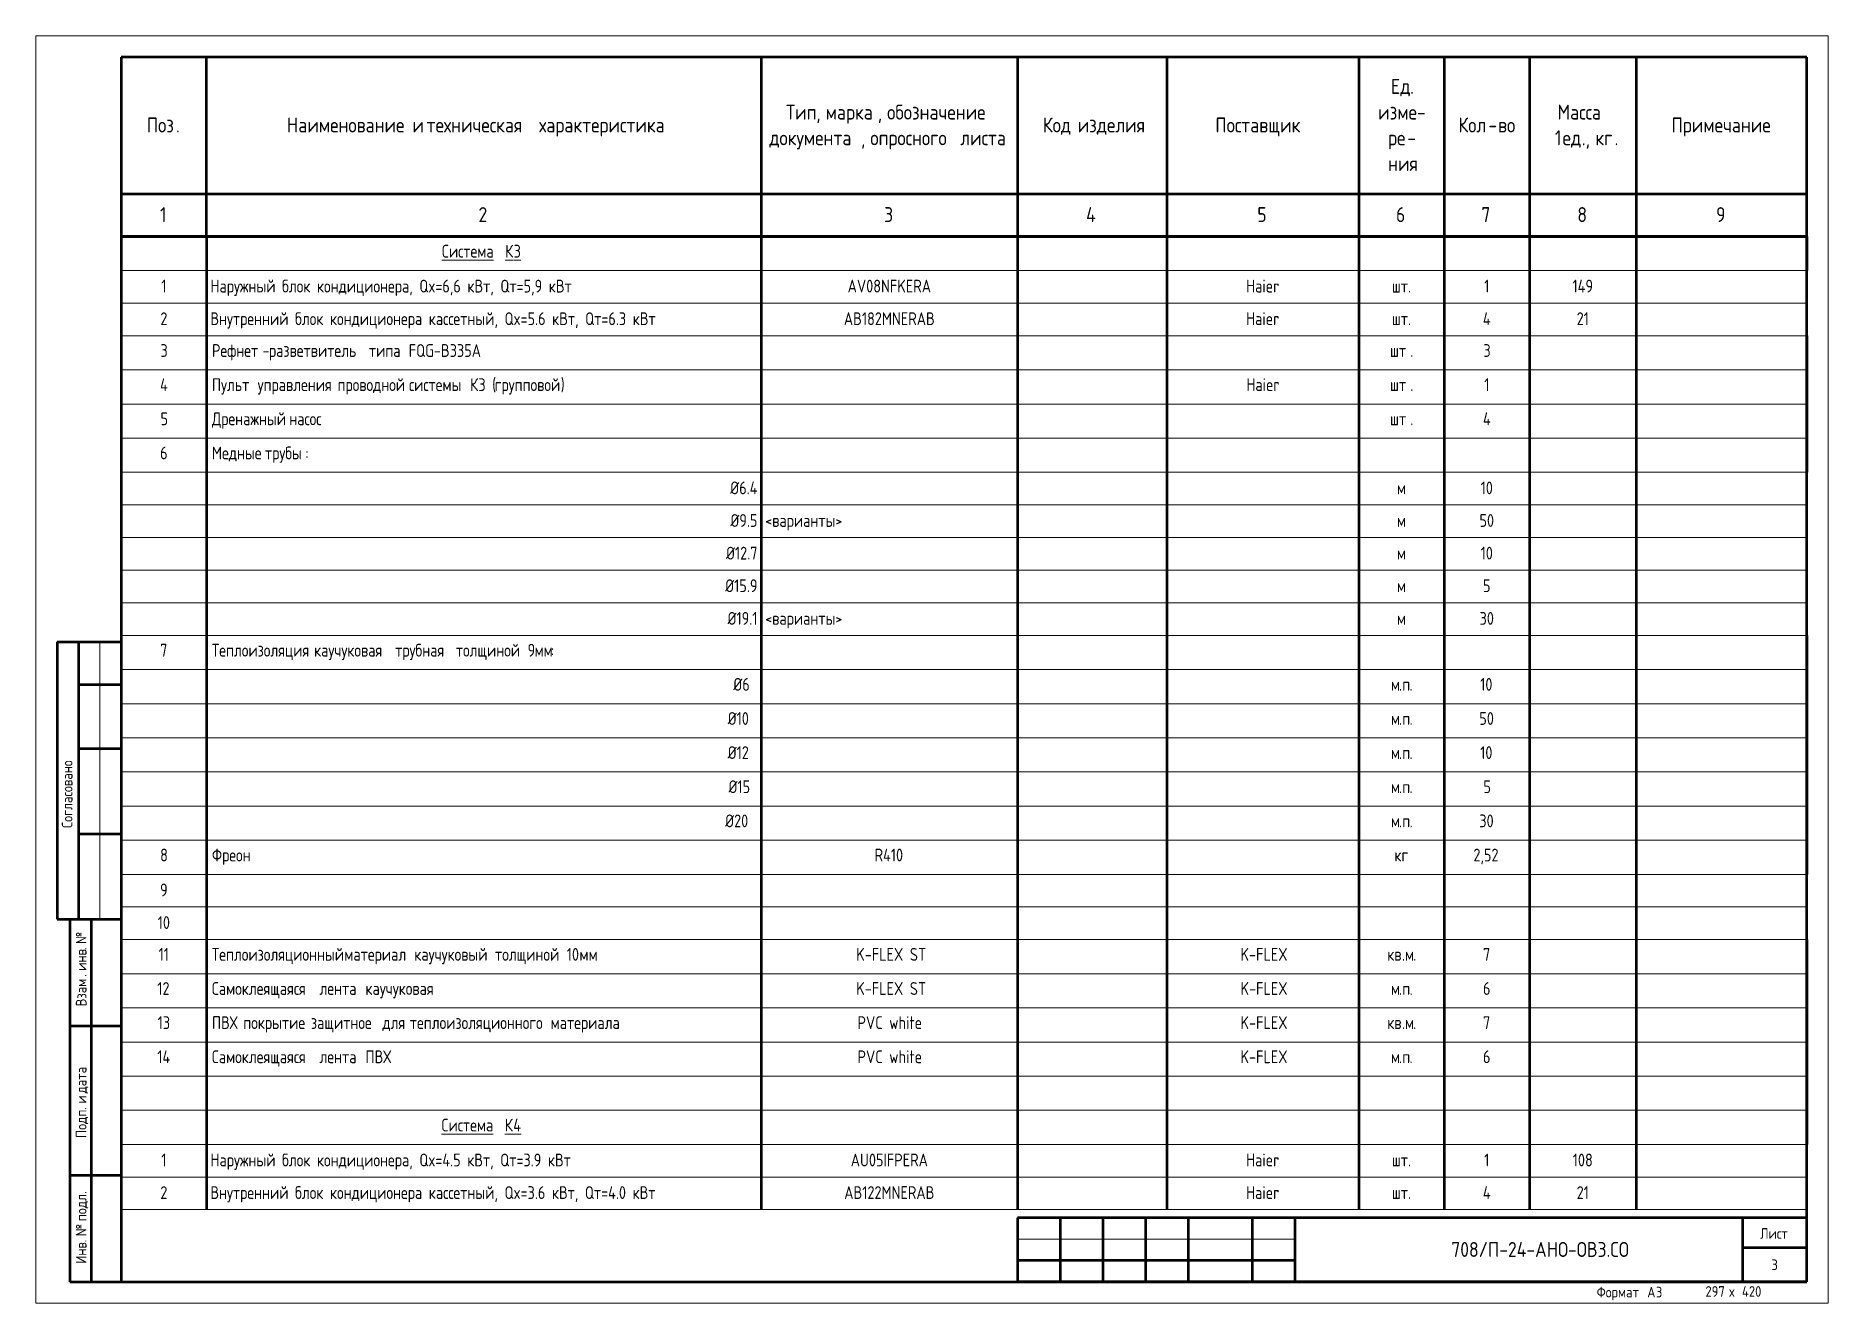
# Model space of a CAD drawing. Header units: millimetres. Extents: x -420 to 2940, y 0 to 297.
# Drawn here: x 420 to 840, y 0 to 297 of the extents above; entities that cross this region are included whole.
import ezdxf

# ---------------------------------------------------------------- set-up
doc = ezdxf.new("R2010")
doc.units = ezdxf.units.MM
for name, color, linetype, lineweight in [('Аннотация', 7, 'Continuous', 50), ('Графика', 7, 'Continuous', 20), ('Линии', 7, 'Continuous', 20), ('Основная надпись', 7, 'Continuous', 30)]:
    doc.layers.add(name, color=color, linetype=linetype, lineweight=lineweight)
doc.styles.add('$1$GOST Common', font='GOST_Common.ttf', dxfattribs={"width": 0.9, "height": 3.5})
doc.styles.add('$2$GOST 2.304 type A', font='GOST2304A.ttf', dxfattribs={"height": 3})
doc.styles.add('$2$GOST 2.304 type A_B', font='', dxfattribs={"height": 3})
doc.styles.add('$2$GOST Common', font='GOST_Common.ttf', dxfattribs={"width": 0.9, "height": 3.5})
doc.styles.add('$2$GOST Common_1', font='GOST_Common.ttf', dxfattribs={"width": 0.9, "height": 2.5})
doc.styles.get('$2$GOST 2.304 type A_B').set_extended_font_data('GOST 2.304 type A', bold=True)

msp = doc.modelspace()

# ---------------------------------------------------------------- texts
at = {"layer": 'Аннотация', "lineweight": 9, "char_height": 3, "attachment_point": 1}
for s, insert, width, style in [('\\LСистема', (515.17, 248.03), 16.4346, '$2$GOST 2.304 type A_B'), ('\\L\\fGOST 2.304 type A|b1|i0|c204|p34|;\\LК', (529.99, 248.03), 2.4051, '$2$GOST 2.304 type A_B'), ('\\L\\fGOST 2.304 type A|b1|i0|c204|p34|;\\L3', (531.97, 248.03), 2.1646, '$2$GOST 2.304 type A_B'), ('\\fGOST 2.304 type A|b0|i0|c204|p34|;3', (449.22, 224.75), 2.0844, '$2$GOST 2.304 type A'), ('Рефнет', (461.26, 224.75), 14.3502, '$2$GOST 2.304 type A'), ('\\fGOST 2.304 type A|b0|i0|c204|p34|;-', (473.1, 224.75), 1.8439, '$2$GOST 2.304 type A'), ('разветвитель', (474.62, 224.75), 26.8565, '$2$GOST 2.304 type A'), ('типа', (498.03, 224.75), 9.4599, '$2$GOST 2.304 type A'), (' FQG-B335A', (505.84, 224.75), 21.6456, '$2$GOST 2.304 type A'), ('шт', (737.33, 224.75), 5.7721, '$2$GOST 2.304 type A'), ('\\fGOST 2.304 type A|b0|i0|c204|p34|;3', (759.22, 224.75), 2.0844, '$2$GOST 2.304 type A'), ('\\fGOST 2.304 type A|b0|i0|c204|p34|;.', (742.09, 224.75), 0.8819, '$2$GOST 2.304 type A'), ('\\fGOST 2.304 type A|b0|i0|c204|p34|;4', (449.12, 216.75), 2.3249, '$2$GOST 2.304 type A'), ('Пульт', (461.26, 216.75), 11.4641, '$2$GOST 2.304 type A'), ('управления', (471.97, 216.75), 21.1645, '$2$GOST 2.304 type A'), ('проводной', (490.69, 216.75), 18.7595, '$2$GOST 2.304 type A'), ('системы', (507.43, 216.75), 15.8734, '$2$GOST 2.304 type A'), ('\\fGOST 2.304 type A|b0|i0|c204|p34|;К', (521.78, 216.75), 2.3249, '$2$GOST 2.304 type A'), ('3 (', (523.7, 216.75), 4.6498, '$2$GOST 2.304 type A'), ('групповой', (527.54, 216.75), 18.7595, '$2$GOST 2.304 type A'), ('\\fGOST 2.304 type A|b0|i0|c204|p34|;)', (543.01, 216.75), 1.0422, '$2$GOST 2.304 type A'), ('Haier', (703.68, 216.75), 9.4599, '$2$GOST 2.304 type A'), ('шт', (737.33, 216.75), 5.7721, '$2$GOST 2.304 type A'), ('\\fGOST 2.304 type A|b0|i0|c204|p34|;1', (759.42, 216.75), 1.6034, '$2$GOST 2.304 type A'), ('\\fGOST 2.304 type A|b0|i0|c204|p34|;.', (742.09, 216.75), 0.8819, '$2$GOST 2.304 type A'), ('\\fGOST 2.304 type A|b0|i0|c204|p34|;5', (449.22, 208.75), 2.0844, '$2$GOST 2.304 type A'), ('Дренажный', (461.26, 208.75), 20.443, '$2$GOST 2.304 type A'), ('насос', (479.38, 208.75), 10.7426, '$2$GOST 2.304 type A'), ('шт', (737.33, 208.75), 5.7721, '$2$GOST 2.304 type A'), ('\\fGOST 2.304 type A|b0|i0|c204|p34|;.', (742.09, 208.75), 0.8819, '$2$GOST 2.304 type A'), ('\\fGOST 2.304 type A|b0|i0|c204|p34|;4', (759.12, 208.75), 2.3249, '$2$GOST 2.304 type A'), ('\\fGOST 2.304 type A|b0|i0|c204|p34|;6', (449.12, 200.75), 2.3249, '$2$GOST 2.304 type A'), ('Медные', (461.26, 200.75), 13.5485, '$2$GOST 2.304 type A'), ('трубы', (473.69, 200.75), 11.4641, '$2$GOST 2.304 type A'), ('\\fGOST 2.304 type A|b0|i0|c204|p34|;:', (483.15, 200.75), 0.8017, '$2$GOST 2.304 type A'), ('\\fGOST 2.304 type A|b0|i0|c204|p34|;7', (449.12, 154.52), 2.3249, '$2$GOST 2.304 type A'), ('Теплоизоляция', (461.26, 154.52), 27.4979, '$2$GOST 2.304 type A'), ('каучуковая', (485.2, 154.52), 21.4852, '$2$GOST 2.304 type A'), ('трубная', (504.19, 154.52), 15.7131, '$2$GOST 2.304 type A'), ('толщиной', (518.41, 154.52), 18.519, '$2$GOST 2.304 type A'), (' 9', (533.69, 154.52), 3.8481, '$2$GOST 2.304 type A'), ('мм', (536.86, 154.52), 4.6498, '$2$GOST 2.304 type A'), ('\\fGOST 2.304 type A|b0|i0|c204|p34|;:', (540.7, 154.52), 0.8017, '$2$GOST 2.304 type A'), ('Ø6', (583.45, 146.52), 5.211, '$2$GOST 2.304 type A'), ('\\fGOST 2.304 type A|b0|i0|c204|p34|;м', (737.53, 146.52), 2.3249, '$2$GOST 2.304 type A'), ('\\fGOST 2.304 type A|b0|i0|c204|p34|;.', (739.45, 146.52), 0.8819, '$2$GOST 2.304 type A'), ('\\fGOST 2.304 type A|b0|i0|c204|p34|;п', (740.18, 146.52), 2.0844, '$2$GOST 2.304 type A'), ('\\fGOST 2.304 type A|b0|i0|c204|p34|;.', (741.9, 146.52), 0.8819, '$2$GOST 2.304 type A'), ('10', (758.46, 146.52), 3.9283, '$2$GOST 2.304 type A'), ('Ø10', (582.13, 138.52), 6.8143, '$2$GOST 2.304 type A'), ('\\fGOST 2.304 type A|b0|i0|c204|p34|;м', (737.53, 138.52), 2.3249, '$2$GOST 2.304 type A'), ('\\fGOST 2.304 type A|b0|i0|c204|p34|;.', (739.45, 138.52), 0.8819, '$2$GOST 2.304 type A'), ('\\fGOST 2.304 type A|b0|i0|c204|p34|;п', (740.18, 138.52), 2.0844, '$2$GOST 2.304 type A'), ('\\fGOST 2.304 type A|b0|i0|c204|p34|;.', (741.9, 138.52), 0.8819, '$2$GOST 2.304 type A'), ('50', (758.26, 138.52), 4.4093, '$2$GOST 2.304 type A'), ('Ø12', (582.13, 130.52), 6.8143, '$2$GOST 2.304 type A'), ('10', (758.46, 130.52), 3.9283, '$2$GOST 2.304 type A'), ('\\fGOST 2.304 type A|b0|i0|c204|p34|;м', (737.53, 130.52), 2.3249, '$2$GOST 2.304 type A'), ('\\fGOST 2.304 type A|b0|i0|c204|p34|;.', (739.45, 130.52), 0.8819, '$2$GOST 2.304 type A'), ('\\fGOST 2.304 type A|b0|i0|c204|p34|;п', (740.18, 130.52), 2.0844, '$2$GOST 2.304 type A'), ('\\fGOST 2.304 type A|b0|i0|c204|p34|;.', (741.9, 130.52), 0.8819, '$2$GOST 2.304 type A'), ('Ø15', (582.32, 122.52), 6.5738, '$2$GOST 2.304 type A'), ('\\fGOST 2.304 type A|b0|i0|c204|p34|;5', (759.22, 122.52), 2.0844, '$2$GOST 2.304 type A'), ('\\fGOST 2.304 type A|b0|i0|c204|p34|;м', (737.53, 122.52), 2.3249, '$2$GOST 2.304 type A'), ('\\fGOST 2.304 type A|b0|i0|c204|p34|;.', (739.45, 122.52), 0.8819, '$2$GOST 2.304 type A'), ('\\fGOST 2.304 type A|b0|i0|c204|p34|;п', (740.18, 122.52), 2.0844, '$2$GOST 2.304 type A'), ('\\fGOST 2.304 type A|b0|i0|c204|p34|;.', (741.9, 122.52), 0.8819, '$2$GOST 2.304 type A'), ('Ø20', (581.53, 114.52), 7.5359, '$2$GOST 2.304 type A'), ('\\fGOST 2.304 type A|b0|i0|c204|p34|;м', (737.53, 114.52), 2.3249, '$2$GOST 2.304 type A'), ('\\fGOST 2.304 type A|b0|i0|c204|p34|;п', (740.18, 114.52), 2.0844, '$2$GOST 2.304 type A'), ('30', (758.26, 114.52), 4.4093, '$2$GOST 2.304 type A'), ('\\fGOST 2.304 type A|b0|i0|c204|p34|;.', (739.45, 114.52), 0.8819, '$2$GOST 2.304 type A'), ('\\fGOST 2.304 type A|b0|i0|c204|p34|;.', (741.9, 114.52), 0.8819, '$2$GOST 2.304 type A'), ('\\fGOST 2.304 type A|b0|i0|c204|p34|;8', (449.12, 106.52), 2.3249, '$2$GOST 2.304 type A'), ('Фреон', (461.26, 106.52), 11.7848, '$2$GOST 2.304 type A'), ('R410', (616.54, 106.52), 8.5781, '$2$GOST 2.304 type A'), ('кг', (738.36, 106.52), 4.1688, '$2$GOST 2.304 type A'), ('2,52', (756.87, 106.52), 7.7764, '$2$GOST 2.304 type A'), ('11', (448.76, 83.24), 3.2067, '$2$GOST 2.304 type A'), ('Теплоизоляционный', (461.26, 83.24), 36.0759, '$2$GOST 2.304 type A'), ('материал', (492.28, 83.24), 18.3586, '$2$GOST 2.304 type A'), ('каучуковый', (508.68, 83.24), 21.4051, '$2$GOST 2.304 type A'), ('толщиной', (527.6, 83.24), 18.519, '$2$GOST 2.304 type A'), (' 10', (542.88, 83.24), 5.4515, '$2$GOST 2.304 type A'), ('мм', (547.38, 83.24), 4.6498, '$2$GOST 2.304 type A'), ('K-FLEX ST', (612.24, 83.24), 19, '$2$GOST 2.304 type A'), ('K-FLEX', (702.29, 83.24), 12.827, '$2$GOST 2.304 type A'), ('кв', (736.67, 83.24), 4.1688, '$2$GOST 2.304 type A'), ('\\fGOST 2.304 type A|b0|i0|c204|p34|;.', (740.11, 83.24), 0.8819, '$2$GOST 2.304 type A'), ('\\fGOST 2.304 type A|b0|i0|c204|p34|;м', (740.84, 83.24), 2.3249, '$2$GOST 2.304 type A'), ('\\fGOST 2.304 type A|b0|i0|c204|p34|;.', (742.76, 83.24), 0.8819, '$2$GOST 2.304 type A'), ('\\fGOST 2.304 type A|b0|i0|c204|p34|;7', (759.12, 83.24), 2.3249, '$2$GOST 2.304 type A'), ('12', (448.46, 75.24), 3.9283, '$2$GOST 2.304 type A'), ('Самоклеящаяся', (461.26, 75.24), 29.0211, '$2$GOST 2.304 type A'), ('лента', (486.46, 75.24), 11.5443, '$2$GOST 2.304 type A'), ('каучуковая', (497.24, 75.24), 21.4852, '$2$GOST 2.304 type A'), ('K-FLEX ST', (612.24, 75.24), 19, '$2$GOST 2.304 type A'), ('K-FLEX', (702.29, 75.24), 12.827, '$2$GOST 2.304 type A'), ('\\fGOST 2.304 type A|b0|i0|c204|p34|;м', (737.53, 75.24), 2.3249, '$2$GOST 2.304 type A'), ('\\fGOST 2.304 type A|b0|i0|c204|p34|;.', (739.45, 75.24), 0.8819, '$2$GOST 2.304 type A'), ('\\fGOST 2.304 type A|b0|i0|c204|p34|;п', (740.18, 75.24), 2.0844, '$2$GOST 2.304 type A'), ('\\fGOST 2.304 type A|b0|i0|c204|p34|;.', (741.9, 75.24), 0.8819, '$2$GOST 2.304 type A'), ('\\fGOST 2.304 type A|b0|i0|c204|p34|;6', (759.12, 75.24), 2.3249, '$2$GOST 2.304 type A'), ('13', (448.56, 67.24), 3.6878, '$2$GOST 2.304 type A'), ('ПВХ', (461.26, 67.24), 7.3755, '$2$GOST 2.304 type A'), ('PVC white', (612.54, 67.24), 18.2785, '$2$GOST 2.304 type A'), ('K-FLEX', (702.29, 67.24), 12.827, '$2$GOST 2.304 type A'), ('\\fGOST 2.304 type A|b0|i0|c204|p34|;7', (759.12, 67.24), 2.3249, '$2$GOST 2.304 type A'), ('покрытие', (468.6, 67.24), 17.7173, '$2$GOST 2.304 type A'), ('защитное', (484.47, 67.24), 18.7595, '$2$GOST 2.304 type A'), ('для', (501.21, 67.24), 6.2532, '$2$GOST 2.304 type A'), ('теплоизоляционного', (507.63, 67.24), 38.481, '$2$GOST 2.304 type A'), ('материала', (540.63, 67.24), 20.7637, '$2$GOST 2.304 type A'), ('кв', (736.67, 67.24), 4.1688, '$2$GOST 2.304 type A'), ('\\fGOST 2.304 type A|b0|i0|c204|p34|;.', (740.11, 67.24), 0.8819, '$2$GOST 2.304 type A'), ('\\fGOST 2.304 type A|b0|i0|c204|p34|;м', (740.84, 67.24), 2.3249, '$2$GOST 2.304 type A'), ('\\fGOST 2.304 type A|b0|i0|c204|p34|;.', (742.76, 67.24), 0.8819, '$2$GOST 2.304 type A'), ('14', (448.46, 59.24), 3.9283, '$2$GOST 2.304 type A'), ('Самоклеящаяся', (461.26, 59.24), 29.0211, '$2$GOST 2.304 type A'), ('ПВХ', (497.24, 59.24), 7.3755, '$2$GOST 2.304 type A'), ('PVC white', (612.54, 59.24), 18.2785, '$2$GOST 2.304 type A'), ('K-FLEX', (702.29, 59.24), 12.827, '$2$GOST 2.304 type A'), ('\\fGOST 2.304 type A|b0|i0|c204|p34|;6', (759.12, 59.24), 2.3249, '$2$GOST 2.304 type A'), ('лента', (486.46, 59.24), 11.5443, '$2$GOST 2.304 type A'), ('\\fGOST 2.304 type A|b0|i0|c204|p34|;м', (737.53, 59.24), 2.3249, '$2$GOST 2.304 type A'), ('\\fGOST 2.304 type A|b0|i0|c204|p34|;.', (739.45, 59.24), 0.8819, '$2$GOST 2.304 type A'), ('\\fGOST 2.304 type A|b0|i0|c204|p34|;п', (740.18, 59.24), 2.0844, '$2$GOST 2.304 type A'), ('\\fGOST 2.304 type A|b0|i0|c204|p34|;.', (741.9, 59.24), 0.8819, '$2$GOST 2.304 type A'), ('\\LСистема', (515.08, 43.24), 16.4346, '$2$GOST 2.304 type A_B'), ('\\L\\fGOST 2.304 type A|b1|i0|c204|p34|;\\LК', (529.9, 43.24), 2.4051, '$2$GOST 2.304 type A_B'), ('\\L\\fGOST 2.304 type A|b1|i0|c204|p34|;\\L4', (531.88, 43.24), 2.4051, '$2$GOST 2.304 type A_B')]:
    msp.add_mtext(s, dxfattribs=dict(at, insert=insert, width=width, style=style))
at = {"layer": 'Графика', "char_height": 3, "line_spacing_factor": 0.919238, "style": '$2$GOST 2.304 type A'}
for s, insert, width, attachment_point in [('\\fGOST 2.304 type A|b0|i0|c204|p34|;1', (450, 239.85), 1.5289, 2), ('Наружный блок кондиционера, Qx=6,6 кВт, Qт=5,9 кВт', (460.9, 239.85), 104.7265, 1), ('AV08NFKERA', (620, 239.85), 22.9328, 2), ('Haier', (707.5, 239.85), 9.2459, 2), ('\\fGOST 2.304 type A|b0|i0|c204|p34|;1', (760, 239.85), 1.5289, 2), ('149', (782.5, 239.85), 6.8798, 2), ('шт.', (740, 239.85), 6.4794, 2), ('\\fGOST 2.304 type A|b0|i0|c204|p34|;2', (450, 232.21), 2.2933, 2), ('Внутренний блок кондиционера кассетный, Qx=5.6 кВт, Qт=6.3 кВт', (460.9, 232.21), 124.3832, 1), ('AB182MNERAB', (620, 232.21), 24.7165, 2), ('Haier', (707.5, 232.21), 9.2459, 2), ('шт.', (740, 232.21), 6.4794, 2), ('\\fGOST 2.304 type A|b0|i0|c204|p34|;4', (760, 232.21), 2.2933, 2), ('21', (782.5, 232.21), 7.4987, 2), ('Ø6.4', (589.1, 192.56), 8.2267, 3), ('\\fGOST 2.304 type A|b0|i0|c204|p34|;м', (740, 192.56), 2.2933, 2), ('10', (760, 192.56), 3.8221, 2), ('Ø9.5', (589.1, 184.92), 7.9719, 3), ('50', (760, 184.92), 4.3318, 2), ('<варианты>', (590.9, 184.92), 22.0592, 1), ('\\fGOST 2.304 type A|b0|i0|c204|p34|;м', (740, 184.92), 2.2933, 2), ('Ø12.7', (589.1, 177.27), 9.7555, 3), ('10', (760, 177.27), 3.8221, 2), ('\\fGOST 2.304 type A|b0|i0|c204|p34|;м', (740, 177.27), 2.2933, 2), ('Ø15.9', (589.1, 169.63), 9.5007, 3), ('\\fGOST 2.304 type A|b0|i0|c204|p34|;м', (740, 169.63), 2.2933, 2), ('\\fGOST 2.304 type A|b0|i0|c204|p34|;5', (760, 169.63), 2.0385, 2), ('Ø19.1', (589.1, 161.98), 8.9911, 3), ('<варианты>', (590.9, 161.98), 22.0592, 1), ('\\fGOST 2.304 type A|b0|i0|c204|p34|;м', (740, 161.98), 2.2933, 2), ('30', (760, 161.98), 4.3318, 2), ('\\fGOST 2.304 type A|b0|i0|c204|p34|;9', (450, 98.34), 2.2933, 2), ('10', (450, 90.69), 3.8221, 2), ('\\fGOST 2.304 type A|b0|i0|c204|p34|;1', (450, 35.05), 1.5289, 2), ('Наружный блок кондиционера, Qx=4.5 кВт, Qт=3.9 кВт', (460.9, 35.05), 104.7265, 1), ('AU05IFPERA', (620, 35.05), 22.9328, 2), ('Haier', (707.5, 35.05), 9.2459, 2), ('шт.', (740, 35.05), 6.4794, 2), ('\\fGOST 2.304 type A|b0|i0|c204|p34|;1', (760, 35.05), 1.5289, 2), ('108', (782.5, 35.05), 6.8798, 2), ('\\fGOST 2.304 type A|b0|i0|c204|p34|;2', (450, 27.41), 2.2933, 2), ('Внутренний блок кондиционера кассетный, Qx=3.6 кВт, Qт=4.0 кВт', (460.9, 27.41), 124.638, 1), ('AB122MNERAB', (620, 27.41), 24.7165, 2), ('Haier', (707.5, 27.41), 9.2459, 2), ('шт.', (740, 27.41), 6.4794, 2), ('\\fGOST 2.304 type A|b0|i0|c204|p34|;4', (760, 27.41), 2.2933, 2), ('21', (782.5, 27.41), 6.989, 2)]:
    msp.add_mtext(s, dxfattribs=dict(at, insert=insert, width=width, attachment_point=attachment_point))
at = {"layer": 'Основная надпись', "lineweight": 9, "attachment_point": 1}
for s, insert, char_height, width, style in [('708/П-24-АНО-ОВ3.СО', (751.68, 14.33), 3.5, 11.3278, '$1$GOST Common'), ('\\fGOST Common|b0|i0|c204|p34|;\\W.9;3', (826.71, 10.24), 2.5, 1.9481, '$2$GOST Common_1')]:
    msp.add_mtext(s, dxfattribs=dict(at, insert=insert, char_height=char_height, width=width, style=style))

# ---------------------------------------------------------------- blocks, each defined once
blk = doc.blocks.new('$0$ADSK_ОсновнаяНадпись1 - Форма 6-3285531-3')
at = {"layer": 'Аннотация'}
for p, q in [((-572, 101.5), (-572, 143.5)), ((-442, 143.5), (-442, 101.5)), ((-382, 143.5), (-382, 101.5)), ((-347, 143.5), (-347, 101.5)), ((-302, 143.5), (-302, 101.5)), ((-282, 143.5), (-282, 101.5)), ((-262, 143.5), (-262, 101.5)), ((-237, 143.5), (-237, 101.5)), ((-592, 111.5), (-197, 111.5)), ((-592, 101.5), (-197, 101.5))]:
    blk.add_line(p, q, dxfattribs=at)
at = {"layer": 'Основная надпись', "lineweight": 20}
for p, q in [((-612, 148.5), (-192, 148.5)), ((-612, 148.5), (-612, -148.5)), ((-192, 148.5), (-192, -148.5)), ((-597, 6.5), (-597, -58.5)), ((-317, -133.5), (-382, -133.5)), ((-192, -148.5), (-612, -148.5))]:
    blk.add_line(p, q, dxfattribs=at)
at = {"layer": 'Основная надпись', "lineweight": 50}
for p, q in [((-197, 143.5), (-592, 143.5)), ((-592, 143.5), (-592, -143.5)), ((-197, -143.5), (-197, 143.5)), ((-197, 101.5), (-592, 101.5)), ((-607, 6.5), (-607, -58.5)), ((-607, 6.5), (-592, 6.5)), ((-602, 6.5), (-602, -58.5)), ((-602, -3.5), (-592, -3.5)), ((-602, -18.5), (-592, -18.5)), ((-602, -38.5), (-592, -38.5)), ((-607, -58.5), (-592, -58.5)), ((-604, -58.5), (-604, -143.5)), ((-604, -58.5), (-592, -58.5)), ((-599, -58.5), (-599, -143.5)), ((-604, -83.5), (-592, -83.5)), ((-604, -118.5), (-592, -118.5)), ((-197, -128.5), (-382, -128.5)), ((-382, -128.5), (-382, -143.5)), ((-372, -128.5), (-372, -143.5)), ((-362, -128.5), (-362, -143.5)), ((-352, -128.5), (-352, -143.5)), ((-342, -128.5), (-342, -143.5)), ((-327, -128.5), (-327, -143.5)), ((-317, -128.5), (-317, -143.5)), ((-212, -143.5), (-212, -128.5)), ((-317, -138.5), (-382, -138.5)), ((-197, -135.5), (-212, -135.5)), ((-604, -143.5), (-592, -143.5)), ((-592, -143.5), (-197, -143.5)), ((-197, -143.5), (-382, -143.5))]:
    blk.add_line(p, q, dxfattribs=at)
at = {"layer": 'Основная надпись', "lineweight": 9, "attachment_point": 1}
for s, insert, char_height, width, style in [('Ед', (-294.48, 138.39), 3.5, 5.4835, '$2$GOST Common'), ('. ', (-289.96, 138.39), 3.5, 2.4532, '$2$GOST Common'), ('Тип', (-436.21, 132.37), 3.5, 8.5861, '$2$GOST Common'), ('марка', (-426.92, 132.37), 3.5, 14.7911, '$2$GOST Common'), ('обозначение', (-412.51, 132.37), 3.5, 30.2316, '$2$GOST Common'), ('\\fGOST Common|b0|i0|c204|p34|;\\W.9; ', (-387.57, 132.37), 3.5, 1.2987, '$2$GOST Common'), ('изме', (-297.46, 132.37), 3.5, 11.0392, '$2$GOST Common'), ('\\fGOST Common|b0|i0|c204|p34|;\\W.9;-', (-288.35, 132.37), 3.5, 2.7418, '$2$GOST Common'), ('Масса', (-255.43, 132.37), 3.5, 14.2861, '$2$GOST Common'), ('Поз', (-586.01, 129.36), 3.5, 8.2975, '$2$GOST Common'), ('\\fGOST Common|b0|i0|c204|p34|;\\W.9;.', (-579.16, 129.36), 3.5, 1.1544, '$2$GOST Common'), ('Наименование', (-553.17, 129.36), 3.5, 34.3443, '$2$GOST Common'), ('\\fGOST Common|b0|i0|c204|p34|;\\W.9; ', (-524.83, 129.36), 3.5, 1.2987, '$2$GOST Common'), ('\\fGOST Common|b0|i0|c204|p34|;\\W.9;и', (-523.76, 129.36), 3.5, 2.7418, '$2$GOST Common'), ('\\fGOST Common|b0|i0|c204|p34|;\\W.9; ', (-521.5, 129.36), 3.5, 1.2987, '$2$GOST Common'), ('техническая', (-520.43, 129.36), 3.5, 30.6645, '$2$GOST Common'), ('\\fGOST Common|b0|i0|c204|p34|;\\W.9; ', (-495.13, 129.36), 3.5, 1.2987, '$2$GOST Common'), ('характеристика', (-494.05, 129.36), 3.5, 40.3329, '$2$GOST Common'), (', ', (-429.12, 132.37), 3.5, 2.6696, '$2$GOST Common'), (', ', (-414.72, 132.37), 3.5, 2.6696, '$2$GOST Common'), ('\\fGOST Common|b0|i0|c204|p34|;\\W.9; ', (-396.44, 126.35), 3.5, 1.2987, '$2$GOST Common'), ('Код', (-376.03, 129.36), 3.5, 8.5861, '$2$GOST Common'), ('\\fGOST Common|b0|i0|c204|p34|;\\W.9; ', (-368.94, 129.36), 3.5, 1.2987, '$2$GOST Common'), ('изделия', (-367.87, 129.36), 3.5, 18.7595, '$2$GOST Common'), ('Поставщик', (-335.61, 129.36), 3.5, 26.7683, '$2$GOST Common'), ('Кол', (-278.65, 129.36), 3.5, 8.5139, '$2$GOST Common'), ('\\fGOST Common|b0|i0|c204|p34|;\\W.9;-', (-271.62, 129.36), 3.5, 2.7418, '$2$GOST Common'), ('во', (-269.36, 129.36), 3.5, 5.4835, '$2$GOST Common'), (' 1 ', (-257.93, 126.35), 3.5, 4.4734, '$2$GOST Common'), ('Примечание', (-228.71, 129.36), 3.5, 28.5, '$2$GOST Common'), ('документа', (-440.13, 126.35), 3.5, 26.0468, '$2$GOST Common'), (', ', (-418.64, 126.35), 3.5, 2.6696, '$2$GOST Common'), ('опросного', (-416.44, 126.35), 3.5, 24.243, '$2$GOST Common'), ('листа', (-395.37, 126.35), 3.5, 14.2139, '$2$GOST Common'), ('ре', (-295.13, 126.35), 3.5, 5.4835, '$2$GOST Common'), ('\\fGOST Common|b0|i0|c204|p34|;\\W.9;-', (-290.61, 126.35), 3.5, 2.7418, '$2$GOST Common'), ('ед', (-254.24, 126.35), 3.5, 5.4835, '$2$GOST Common'), ('., ', (-249.72, 126.35), 3.5, 3.824, '$2$GOST Common'), ('кг', (-246.56, 126.35), 3.5, 5.4835, '$2$GOST Common'), ('\\fGOST Common|b0|i0|c204|p34|;\\W.9;.', (-242.04, 126.35), 3.5, 1.1544, '$2$GOST Common'), ('ния', (-295.13, 120.33), 3.5, 8.1532, '$2$GOST Common'), ('\\fGOST Common|b0|i0|c204|p34|;\\W.9;1', (-582.91, 108.36), 3.5, 1.8759, '$2$GOST Common'), ('\\fGOST Common|b0|i0|c204|p34|;\\W.9;2', (-508.27, 108.36), 3.5, 2.7418, '$2$GOST Common'), ('\\fGOST Common|b0|i0|c204|p34|;\\W.9;3', (-413.21, 108.36), 3.5, 2.6696, '$2$GOST Common'), ('\\fGOST Common|b0|i0|c204|p34|;\\W.9;4', (-365.89, 108.36), 3.5, 3.1025, '$2$GOST Common'), ('\\fGOST Common|b0|i0|c204|p34|;\\W.9;5', (-325.77, 108.36), 3.5, 2.7418, '$2$GOST Common'), ('\\fGOST Common|b0|i0|c204|p34|;\\W.9;6', (-293.27, 108.36), 3.5, 2.7418, '$2$GOST Common'), ('\\fGOST Common|b0|i0|c204|p34|;\\W.9;7', (-273.27, 108.36), 3.5, 2.7418, '$2$GOST Common'), ('\\fGOST Common|b0|i0|c204|p34|;\\W.9;8', (-250.77, 108.36), 3.5, 2.7418, '$2$GOST Common'), ('\\fGOST Common|b0|i0|c204|p34|;\\W.9;9', (-218.27, 108.36), 3.5, 2.7418, '$2$GOST Common'), ('Лист', (-207.92, -130.92), 2.5, 8.2975, '$2$GOST Common_1'), ('Формат', (-246.24, -144.67), 2.5, 13.4202, '$2$GOST Common_1'), ('\\fGOST Common|b0|i0|c204|p34|;\\W.9; ', (-235.17, -144.67), 2.5, 0.938, '$2$GOST Common_1'), ('\\fGOST Common|b0|i0|c204|p34|;\\W.9;А', (-234.4, -144.67), 2.5, 2.4532, '$2$GOST Common_1'), ('\\fGOST Common|b0|i0|c204|p34|;\\W.9;3', (-232.37, -144.67), 2.5, 1.9481, '$2$GOST Common_1'), ('297 ', (-220.76, -144.51), 2.5, 6.7823, '$2$GOST Common_1'), ('\\fGOST Common|b0|i0|c204|p34|;\\W.9;х', (-215.16, -144.51), 2.5, 1.9481, '$2$GOST Common_1'), (' 420', (-213.56, -144.51), 2.5, 6.9987, '$2$GOST Common_1')]:
    blk.add_mtext(s, dxfattribs=dict(at, insert=insert, char_height=char_height, width=width, style=style))
at = {"layer": 'Основная надпись', "lineweight": 9, "char_height": 2.5, "attachment_point": 1, "rotation": 90, "style": '$2$GOST Common_1'}
for s, insert, width in [('Согласовано', (-605.91, -37.14), 21.5734), ('\\fGOST Common|b0|i0|c204|p34|;\\W.9;№', (-602.63, -64.35), 3.319), ('инв', (-602.63, -70.6), 5.8443), ('. ', (-602.63, -65.78), 1.7316), ('Взам', (-602.63, -78.94), 8.3696), ('. ', (-602.63, -72.03), 1.7316), ('дата', (-602.63, -99.36), 8.7304), ('\\fGOST Common|b0|i0|c204|p34|;\\W.9; ', (-602.63, -100.13), 0.938), ('\\fGOST Common|b0|i0|c204|p34|;\\W.9;и', (-602.63, -101.74), 1.9481), ('Подп', (-602.63, -109.78), 8.0089), ('. ', (-602.63, -103.17), 1.7316), ('подл', (-602.63, -129.31), 7.7924), ('\\fGOST Common|b0|i0|c204|p34|;\\W.9;.', (-602.63, -122.88), 0.7937), ('\\fGOST Common|b0|i0|c204|p34|;\\W.9;№', (-602.63, -132.82), 3.319), ('\\fGOST Common|b0|i0|c204|p34|;\\W.9; ', (-602.63, -130.08), 0.938), ('Инв', (-602.63, -139.25), 6.0608), ('. ', (-602.63, -134.25), 1.7316)]:
    blk.add_mtext(s, dxfattribs=dict(at, insert=insert, width=width))
blk = doc.blocks.new('$0$РОВЕН_Пусая строка для спецификации1 - Пустая строка для СО-3209609-3')
at = {"layer": 'Аннотация'}
for p, q in [((0, 0), (0, -8)), ((20, 0), (20, -8)), ((150, 0), (150, -8)), ((210, 0), (210, -8)), ((245, 0), (245, -8)), ((290, 0), (290, -8)), ((310, 0), (310, -8)), ((330, 0), (330, -8)), ((355, 0), (355, -8)), ((395, 0), (395, -8))]:
    blk.add_line(p, q, dxfattribs=at)
at = {"layer": 'Аннотация', "lineweight": 20}
for p, q in [((0, 0), (395, 0)), ((395, -8), (0, -8))]:
    blk.add_line(p, q, dxfattribs=at)
blk = doc.blocks.new('$0$РОВЕН_Пусая строка для спецификации1 - Пустая строка для СО-3213493-3')
at = {"layer": 'Аннотация'}
for p, q in [((0, 0), (0, -8)), ((20, 0), (20, -8)), ((150, 0), (150, -8)), ((210, 0), (210, -8)), ((245, 0), (245, -8)), ((290, 0), (290, -8)), ((310, 0), (310, -8)), ((330, 0), (330, -8)), ((355, 0), (355, -8)), ((395, 0), (395, -8))]:
    blk.add_line(p, q, dxfattribs=at)
at = {"layer": 'Аннотация', "lineweight": 20}
for p, q in [((0, 0), (395, 0)), ((395, -8), (0, -8))]:
    blk.add_line(p, q, dxfattribs=at)
blk = doc.blocks.new('$0$РОВЕН_Пусая строка для спецификации1 - Пустая строка для СО-3213492-3')
at = {"layer": 'Аннотация'}
for p, q in [((0, 0), (0, -8)), ((20, 0), (20, -8)), ((150, 0), (150, -8)), ((210, 0), (210, -8)), ((245, 0), (245, -8)), ((290, 0), (290, -8)), ((310, 0), (310, -8)), ((330, 0), (330, -8)), ((355, 0), (355, -8)), ((395, 0), (395, -8))]:
    blk.add_line(p, q, dxfattribs=at)
at = {"layer": 'Аннотация', "lineweight": 20}
for p, q in [((0, 0), (395, 0)), ((395, -8), (0, -8))]:
    blk.add_line(p, q, dxfattribs=at)

# ---------------------------------------------------------------- linework, layer by layer
at = {"layer": 'Линии'}
for p, q in [((460, 242), (440, 242)), ((590, 242), (460, 242)), ((650, 242), (590, 242)), ((685, 242), (650, 242)), ((730, 242), (685, 242)), ((750, 242), (730, 242)), ((770, 242), (750, 242)), ((795, 242), (770, 242)), ((835, 242), (795, 242)), ((460, 234.36), (440, 234.36)), ((590, 234.36), (460, 234.36)), ((650, 234.36), (590, 234.36)), ((685, 234.36), (650, 234.36)), ((730, 234.36), (685, 234.36)), ((750, 234.36), (730, 234.36)), ((770, 234.36), (750, 234.36)), ((795, 234.36), (770, 234.36)), ((835, 234.36), (795, 234.36)), ((460, 226.72), (440, 226.72)), ((590, 226.72), (460, 226.72)), ((650, 226.72), (590, 226.72)), ((685, 226.72), (650, 226.72)), ((730, 226.72), (685, 226.72)), ((750, 226.72), (730, 226.72)), ((770, 226.72), (750, 226.72)), ((795, 226.72), (770, 226.72)), ((835, 226.72), (795, 226.72)), ((460, 194.72), (440, 194.72)), ((590, 194.72), (460, 194.72)), ((650, 194.72), (590, 194.72)), ((685, 194.72), (650, 194.72)), ((730, 194.72), (685, 194.72)), ((750, 194.72), (730, 194.72)), ((770, 194.72), (750, 194.72)), ((795, 194.72), (770, 194.72)), ((835, 194.72), (795, 194.72)), ((460, 187.07), (440, 187.07)), ((590, 187.07), (460, 187.07)), ((650, 187.07), (590, 187.07)), ((685, 187.07), (650, 187.07)), ((730, 187.07), (685, 187.07)), ((750, 187.07), (730, 187.07)), ((770, 187.07), (750, 187.07)), ((795, 187.07), (770, 187.07)), ((835, 187.07), (795, 187.07)), ((460, 179.43), (440, 179.43)), ((590, 179.43), (460, 179.43)), ((650, 179.43), (590, 179.43)), ((685, 179.43), (650, 179.43)), ((730, 179.43), (685, 179.43)), ((750, 179.43), (730, 179.43)), ((770, 179.43), (750, 179.43)), ((795, 179.43), (770, 179.43)), ((835, 179.43), (795, 179.43)), ((460, 171.78), (440, 171.78)), ((590, 171.78), (460, 171.78)), ((650, 171.78), (590, 171.78)), ((685, 171.78), (650, 171.78)), ((730, 171.78), (685, 171.78)), ((750, 171.78), (730, 171.78)), ((770, 171.78), (750, 171.78)), ((795, 171.78), (770, 171.78)), ((835, 171.78), (795, 171.78)), ((460, 164.14), (440, 164.14)), ((590, 164.14), (460, 164.14)), ((650, 164.14), (590, 164.14)), ((685, 164.14), (650, 164.14)), ((730, 164.14), (685, 164.14)), ((750, 164.14), (730, 164.14)), ((770, 164.14), (750, 164.14)), ((795, 164.14), (770, 164.14)), ((835, 164.14), (795, 164.14)), ((460, 156.49), (440, 156.49)), ((590, 156.49), (460, 156.49)), ((650, 156.49), (590, 156.49)), ((685, 156.49), (650, 156.49)), ((730, 156.49), (685, 156.49)), ((750, 156.49), (730, 156.49)), ((770, 156.49), (750, 156.49)), ((795, 156.49), (770, 156.49)), ((835, 156.49), (795, 156.49)), ((460, 100.49), (440, 100.49)), ((590, 100.49), (460, 100.49)), ((650, 100.49), (590, 100.49)), ((685, 100.49), (650, 100.49)), ((730, 100.49), (685, 100.49)), ((750, 100.49), (730, 100.49)), ((770, 100.49), (750, 100.49)), ((795, 100.49), (770, 100.49)), ((835, 100.49), (795, 100.49)), ((460, 92.85), (440, 92.85)), ((460, 92.85), (440, 92.85)), ((590, 92.85), (460, 92.85)), ((590, 92.85), (460, 92.85)), ((650, 92.85), (590, 92.85)), ((650, 92.85), (590, 92.85)), ((685, 92.85), (650, 92.85)), ((685, 92.85), (650, 92.85)), ((730, 92.85), (685, 92.85)), ((730, 92.85), (685, 92.85)), ((750, 92.85), (730, 92.85)), ((750, 92.85), (730, 92.85)), ((770, 92.85), (750, 92.85)), ((770, 92.85), (750, 92.85)), ((795, 92.85), (770, 92.85)), ((795, 92.85), (770, 92.85)), ((835, 92.85), (795, 92.85)), ((835, 92.85), (795, 92.85)), ((460, 85.2), (440, 85.2)), ((590, 85.2), (460, 85.2)), ((650, 85.2), (590, 85.2)), ((685, 85.2), (650, 85.2)), ((730, 85.2), (685, 85.2)), ((750, 85.2), (730, 85.2)), ((770, 85.2), (750, 85.2)), ((795, 85.2), (770, 85.2)), ((835, 85.2), (795, 85.2)), ((460, 37.2), (440, 37.2)), ((590, 37.2), (460, 37.2)), ((650, 37.2), (590, 37.2)), ((685, 37.2), (650, 37.2)), ((730, 37.2), (685, 37.2)), ((750, 37.2), (730, 37.2)), ((770, 37.2), (750, 37.2)), ((795, 37.2), (770, 37.2)), ((835, 37.2), (795, 37.2)), ((460, 29.56), (440, 29.56)), ((590, 29.56), (460, 29.56)), ((650, 29.56), (590, 29.56)), ((685, 29.56), (650, 29.56)), ((730, 29.56), (685, 29.56)), ((750, 29.56), (730, 29.56)), ((770, 29.56), (750, 29.56)), ((795, 29.56), (770, 29.56)), ((835, 29.56), (795, 29.56)), ((460, 21.92), (440, 21.92)), ((590, 21.92), (460, 21.92)), ((650, 21.92), (590, 21.92)), ((685, 21.92), (650, 21.92)), ((730, 21.92), (685, 21.92)), ((750, 21.92), (730, 21.92)), ((770, 21.92), (750, 21.92)), ((795, 21.92), (770, 21.92)), ((835, 21.92), (795, 21.92))]:
    msp.add_line(p, q, dxfattribs=at)
at = {"layer": 'Линии', "lineweight": 50}
for p, q in [((460, 242), (460, 234.36)), ((590, 242), (590, 234.36)), ((650, 242), (650, 234.36)), ((685, 242), (685, 234.36)), ((730, 242), (730, 234.36)), ((750, 242), (750, 234.36)), ((770, 242), (770, 234.36)), ((795, 242), (795, 234.36)), ((460, 234.36), (460, 226.72)), ((590, 234.36), (590, 226.72)), ((650, 234.36), (650, 226.72)), ((685, 234.36), (685, 226.72)), ((730, 234.36), (730, 226.72)), ((750, 234.36), (750, 226.72)), ((770, 234.36), (770, 226.72)), ((795, 234.36), (795, 226.72)), ((460, 194.72), (460, 187.07)), ((590, 194.72), (590, 187.07)), ((650, 194.72), (650, 187.07)), ((685, 194.72), (685, 187.07)), ((730, 194.72), (730, 187.07)), ((750, 194.72), (750, 187.07)), ((770, 194.72), (770, 187.07)), ((795, 194.72), (795, 187.07)), ((460, 187.07), (460, 179.43)), ((590, 187.07), (590, 179.43)), ((650, 187.07), (650, 179.43)), ((685, 187.07), (685, 179.43)), ((730, 187.07), (730, 179.43)), ((750, 187.07), (750, 179.43)), ((770, 187.07), (770, 179.43)), ((795, 187.07), (795, 179.43)), ((460, 179.43), (460, 171.78)), ((590, 179.43), (590, 171.78)), ((650, 179.43), (650, 171.78)), ((685, 179.43), (685, 171.78)), ((730, 179.43), (730, 171.78)), ((750, 179.43), (750, 171.78)), ((770, 179.43), (770, 171.78)), ((795, 179.43), (795, 171.78)), ((460, 171.78), (460, 164.14)), ((590, 171.78), (590, 164.14)), ((650, 171.78), (650, 164.14)), ((685, 171.78), (685, 164.14)), ((730, 171.78), (730, 164.14)), ((750, 171.78), (750, 164.14)), ((770, 171.78), (770, 164.14)), ((795, 171.78), (795, 164.14)), ((460, 164.14), (460, 156.49)), ((590, 164.14), (590, 156.49)), ((650, 164.14), (650, 156.49)), ((685, 164.14), (685, 156.49)), ((730, 164.14), (730, 156.49)), ((750, 164.14), (750, 156.49)), ((770, 164.14), (770, 156.49)), ((795, 164.14), (795, 156.49)), ((460, 100.49), (460, 92.85)), ((590, 100.49), (590, 92.85)), ((650, 100.49), (650, 92.85)), ((685, 100.49), (685, 92.85)), ((730, 100.49), (730, 92.85)), ((750, 100.49), (750, 92.85)), ((770, 100.49), (770, 92.85)), ((795, 100.49), (795, 92.85)), ((460, 92.85), (460, 85.2)), ((590, 92.85), (590, 85.2)), ((650, 92.85), (650, 85.2)), ((685, 92.85), (685, 85.2)), ((730, 92.85), (730, 85.2)), ((750, 92.85), (750, 85.2)), ((770, 92.85), (770, 85.2)), ((795, 92.85), (795, 85.2)), ((460, 37.2), (460, 29.56)), ((590, 37.2), (590, 29.56)), ((650, 37.2), (650, 29.56)), ((685, 37.2), (685, 29.56)), ((730, 37.2), (730, 29.56)), ((750, 37.2), (750, 29.56)), ((770, 37.2), (770, 29.56)), ((795, 37.2), (795, 29.56)), ((460, 29.56), (460, 21.92)), ((590, 29.56), (590, 21.92)), ((650, 29.56), (650, 21.92)), ((685, 29.56), (685, 21.92)), ((730, 29.56), (730, 21.92)), ((750, 29.56), (750, 21.92)), ((770, 29.56), (770, 21.92)), ((795, 29.56), (795, 21.92))]:
    msp.add_line(p, q, dxfattribs=at)

# ---------------------------------------------------------------- block references
at = {"layer": 'Аннотация', "lineweight": 20}
for name, p in [('$0$РОВЕН_Пусая строка для спецификации1 - Пустая строка для СО-3213492-3', (440, 250)), ('$0$РОВЕН_Пусая строка для спецификации1 - Пустая строка для СО-3209609-3', (440, 226.72)), ('$0$РОВЕН_Пусая строка для спецификации1 - Пустая строка для СО-3209609-3', (440, 218.72)), ('$0$РОВЕН_Пусая строка для спецификации1 - Пустая строка для СО-3209609-3', (440, 210.72)), ('$0$РОВЕН_Пусая строка для спецификации1 - Пустая строка для СО-3209609-3', (440, 202.72)), ('$0$РОВЕН_Пусая строка для спецификации1 - Пустая строка для СО-3209609-3', (440, 156.49)), ('$0$РОВЕН_Пусая строка для спецификации1 - Пустая строка для СО-3213493-3', (440, 148.49)), ('$0$РОВЕН_Пусая строка для спецификации1 - Пустая строка для СО-3213493-3', (440, 140.49)), ('$0$РОВЕН_Пусая строка для спецификации1 - Пустая строка для СО-3213493-3', (440, 132.49)), ('$0$РОВЕН_Пусая строка для спецификации1 - Пустая строка для СО-3213493-3', (440, 124.49)), ('$0$РОВЕН_Пусая строка для спецификации1 - Пустая строка для СО-3213493-3', (440, 116.49)), ('$0$РОВЕН_Пусая строка для спецификации1 - Пустая строка для СО-3209609-3', (440, 108.49)), ('$0$РОВЕН_Пусая строка для спецификации1 - Пустая строка для СО-3209609-3', (440, 85.2)), ('$0$РОВЕН_Пусая строка для спецификации1 - Пустая строка для СО-3209609-3', (440, 77.2)), ('$0$РОВЕН_Пусая строка для спецификации1 - Пустая строка для СО-3209609-3', (440, 69.2)), ('$0$РОВЕН_Пусая строка для спецификации1 - Пустая строка для СО-3209609-3', (440, 61.2)), ('$0$РОВЕН_Пусая строка для спецификации1 - Пустая строка для СО-3213493-3', (440, 53.2)), ('$0$РОВЕН_Пусая строка для спецификации1 - Пустая строка для СО-3213492-3', (440, 45.2))]:
    msp.add_blockref(name, p, dxfattribs=at)
at = {"layer": 'Основная надпись', "lineweight": 9}
msp.add_blockref('$0$ADSK_ОсновнаяНадпись1 - Форма 6-3285531-3', (1032, 148.5), dxfattribs=at)

msp.set_redraw_order([(e.dxf.handle, doc.entitydb.next_handle()) for e in msp.query("TEXT MTEXT ATTDEF DIMENSION ARC_DIMENSION")])  # texts and dimensions are drawn at this point

doc.saveas('drawing.dxf')
